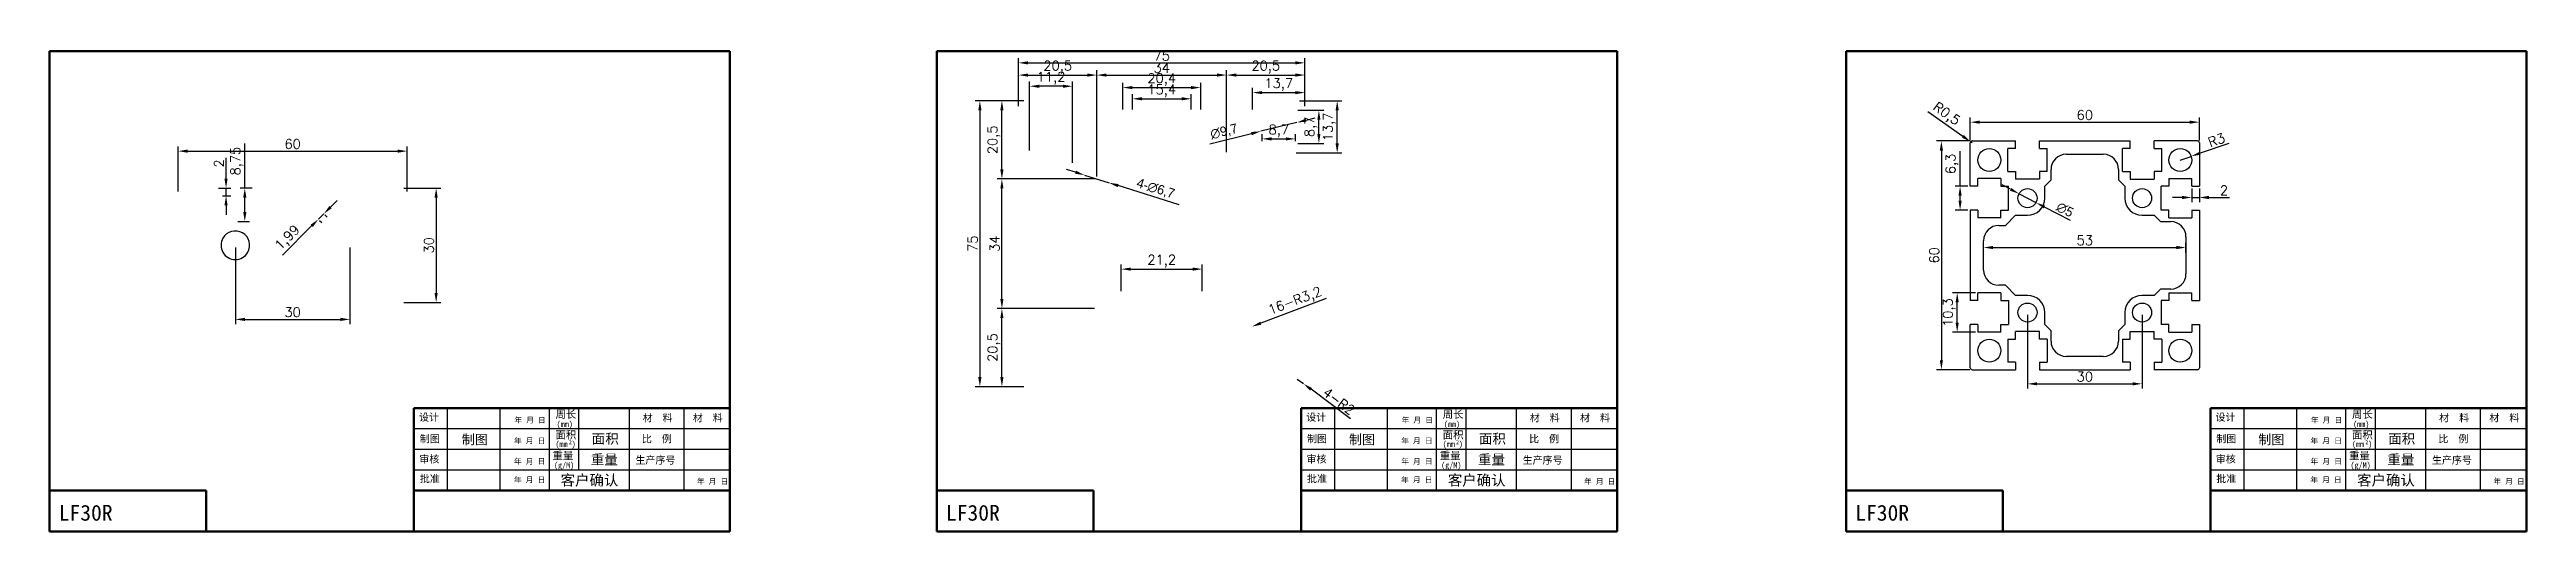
# Model space of a CAD drawing. Header units: millimetres. Extents: x 667 to 3290, y 428 to 2286.
# Drawn here: x 667 to 1316, y 1276 to 1402 of the extents above; entities that cross this region are included whole.
import ezdxf

# ---------------------------------------------------------------- set-up
doc = ezdxf.new("R2010")
doc.units = ezdxf.units.MM
doc.layers.add('实体1', color=5, linetype='Continuous', lineweight=50)
doc.layers.add('标注层', color=210, linetype='Continuous', lineweight=0)
doc.layers.add('细线', color=100, linetype='Continuous')
doc.styles.get("Standard").update_dxf_attribs({"font": 'txt', "bigfont": 'gbcbig.shx'})
doc.styles.add('宋体', font='', dxfattribs={"height": 2.5})
doc.styles.add('文字', font='')
doc.styles.get('宋体').set_extended_font_data('SimSun')
doc.styles.get('文字').set_extended_font_data('KaiTi_GB2312')
doc.dimstyles.new('ISO-25', dxfattribs={"dimtxt": 2.5, "dimasz": 2.5, "dimexe": 1.25, "dimexo": 0.625, "dimtad": 1, "dimtxsty": 'Standard', "dimcen": 2.5, "dimadec": 0, "dimazin": 0, "dimtfac": 1, "dimtmove": 0, "dimatfit": 3, "dimfxl": 1, "dimarcsym": 0})

msp = doc.modelspace()

# ---------------------------------------------------------------- texts
at = {"layer": '实体1'}
for s, height, style, p in [('设计', 1.92, '宋体', (764.114, 1304.834)), ('年 月 日', 1.44, '宋体', (789.09, 1304.311)), ('周长', 1.9968, '宋体', (799.858, 1305.565)), ('(mm)', 1.56, '文字', (800.158, 1303.207)), ('材  料', 1.92, '宋体', (822.675, 1304.685)), ('材  料', 1.92, '宋体', (835.821, 1304.685)), ('设计', 1.92, '宋体', (996.464, 1304.834)), ('年 月 日', 1.44, '宋体', (1021.441, 1304.311)), ('周长', 1.9968, '宋体', (1032.209, 1305.565)), ('(mm)', 1.56, '文字', (1032.509, 1303.207)), ('材  料', 1.92, '宋体', (1055.025, 1304.685)), ('材  料', 1.92, '宋体', (1068.171, 1304.685)), ('设计', 1.92, '宋体', (1234.601, 1304.834)), ('年 月 日', 1.44, '宋体', (1259.577, 1304.311)), ('周长', 1.9968, '宋体', (1270.345, 1305.565)), ('(mm)', 1.56, '文字', (1270.646, 1303.207)), ('材  料', 1.92, '宋体', (1293.162, 1304.685)), ('材  料', 1.92, '宋体', (1306.308, 1304.685)), ('制图', 1.92, '宋体', (764.318, 1299.189)), ('制图', 2.496, '宋体', (775.33, 1298.712)), ('年 月 日', 1.44, '宋体', (789.001, 1298.911)), ('面积', 1.9968, '宋体', (799.858, 1300.165)), ('(mm )', 1.56, '文字', (799.85, 1297.964)), ('2', 1.03, '文字', (803.326, 1298.711)), ('面积', 2.5958, '宋体', (809.345, 1298.86)), ('比  例', 1.92, '宋体', (822.49, 1299.166)), ('制图', 1.92, '宋体', (996.668, 1299.189)), ('制图', 2.496, '宋体', (1007.68, 1298.712)), ('年 月 日', 1.44, '宋体', (1021.351, 1298.911)), ('面积', 1.9968, '宋体', (1032.209, 1300.165)), ('(mm )', 1.56, '文字', (1032.2, 1297.964)), ('2', 1.03, '文字', (1035.676, 1298.711)), ('面积', 2.5958, '宋体', (1041.695, 1298.86)), ('比  例', 1.92, '宋体', (1054.841, 1299.166)), ('制图', 1.92, '宋体', (1234.805, 1299.189)), ('制图', 2.496, '宋体', (1245.817, 1298.712)), ('年 月 日', 1.44, '宋体', (1259.488, 1298.911)), ('面积', 1.9968, '宋体', (1270.345, 1300.165)), ('(mm )', 1.56, '文字', (1270.337, 1297.964)), ('2', 1.03, '文字', (1273.813, 1298.711)), ('面积', 2.5958, '宋体', (1279.832, 1298.86)), ('比  例', 1.92, '宋体', (1292.978, 1299.166)), ('审核', 1.92, '宋体', (764.191, 1293.86)), ('批准', 1.92, '宋体', (764.331, 1288.717)), ('年 月 日', 1.44, '宋体', (789.001, 1293.511)), ('重量', 1.9968, '宋体', (799.092, 1294.712)), ('(g/M)', 1.56, '文字', (799.457, 1292.429)), ('客户确认', 2.7648, '宋体', (801.221, 1287.893)), ('重量', 2.5958, '宋体', (809.104, 1293.403)), ('生产序号', 1.92, '宋体', (820.794, 1293.586)), ('审核', 1.92, '宋体', (996.541, 1293.86)), ('批准', 1.92, '宋体', (996.681, 1288.717)), ('年 月 日', 1.44, '宋体', (1021.351, 1293.511)), ('重量', 1.9968, '宋体', (1031.442, 1294.712)), ('(g/M)', 1.56, '文字', (1031.807, 1292.429)), ('客户确认', 2.7648, '宋体', (1033.572, 1287.893)), ('重量', 2.5958, '宋体', (1041.454, 1293.403)), ('生产序号', 1.92, '宋体', (1053.144, 1293.586)), ('审核', 1.92, '宋体', (1234.678, 1293.86)), ('批准', 1.92, '宋体', (1234.818, 1288.717)), ('年 月 日', 1.44, '宋体', (1259.488, 1293.511)), ('重量', 1.9968, '宋体', (1269.579, 1294.712)), ('(g/M)', 1.56, '文字', (1269.944, 1292.429)), ('客户确认', 2.7648, '宋体', (1271.709, 1287.893)), ('重量', 2.5958, '宋体', (1279.591, 1293.403)), ('生产序号', 1.92, '宋体', (1291.281, 1293.586)), ('年 月 日', 1.44, '宋体', (788.974, 1288.688)), ('年 月 日', 1.44, '宋体', (836.888, 1288.222)), ('年 月 日', 1.44, '宋体', (1021.325, 1288.688)), ('年 月 日', 1.44, '宋体', (1069.238, 1288.222)), ('年 月 日', 1.44, '宋体', (1259.461, 1288.688)), ('年 月 日', 1.44, '宋体', (1307.375, 1288.222)), ('LF30R', 4.1472, '宋体', (669.763, 1278.659)), ('LF30R', 4.1472, '宋体', (902.114, 1278.659)), ('LF30R', 4.1472, '宋体', (1140.251, 1278.659))]:
    msp.add_text(s, height=height, dxfattribs=dict(at, style=style)).set_placement(p)

# ---------------------------------------------------------------- blocks, each defined once
blk = doc.blocks.new('*D714')
at = {"layer": 'DEFPOINTS', "color": 0, "transparency": 16777216}
for p in [(1230.37, 1383.19), (1170.38, 1377.73), (1230.37, 1377.73)]:
    blk.add_point(p, dxfattribs=at)
at = {"layer": '标注层', "color": 0, "lineweight": -2, "transparency": 16777216}
for p, q in [((1170.38, 1378.36), (1170.38, 1384.44)), ((1172.88, 1383.19), (1227.87, 1383.19)), ((1230.37, 1378.36), (1230.37, 1384.44))]:
    blk.add_line(p, q, dxfattribs=at)
at = {"layer": '标注层', "color": 0, "transparency": 16777216}
for points in [[(1172.88, 1383.61), (1172.88, 1382.78), (1170.38, 1383.19)], [(1227.87, 1383.61), (1227.87, 1382.78), (1230.37, 1383.19)]]:
    blk.add_solid(points, dxfattribs=at)
at = {"layer": '标注层', "color": 0, "transparency": 16777216, "insert": (1200.37, 1385.07), "char_height": 2.5, "attachment_point": 5}
blk.add_mtext('{60}{}{}', dxfattribs=at)
blk = doc.blocks.new('*D715')
at = {"layer": 'DEFPOINTS', "color": 0, "transparency": 16777216}
for p in [(1170.87, 1378.26), (1162.81, 1318.26), (1170.87, 1318.26)]:
    blk.add_point(p, dxfattribs=at)
at = {"layer": '标注层', "color": 0, "lineweight": -2, "transparency": 16777216}
for p, q in [((1170.25, 1378.26), (1161.56, 1378.26)), ((1162.81, 1375.76), (1162.81, 1320.76)), ((1170.25, 1318.26), (1161.56, 1318.26))]:
    blk.add_line(p, q, dxfattribs=at)
at = {"layer": '标注层', "color": 0, "transparency": 16777216}
for points in [[(1162.4, 1375.76), (1163.23, 1375.76), (1162.81, 1378.26)], [(1162.4, 1320.76), (1163.23, 1320.76), (1162.81, 1318.26)]]:
    blk.add_solid(points, dxfattribs=at)
at = {"layer": '标注层', "color": 0, "transparency": 16777216, "insert": (1160.94, 1348.26), "char_height": 2.5, "attachment_point": 5, "rotation": 90}
blk.add_mtext('60', dxfattribs=at)
blk = doc.blocks.new('*D716')
at = {"layer": 'DEFPOINTS', "color": 0, "transparency": 16777216}
for p in [(1166.95, 1338.41), (1172.37, 1338.41), (1172.37, 1328.11)]:
    blk.add_point(p, dxfattribs=at)
at = {"layer": '标注层', "color": 0, "lineweight": -2, "transparency": 16777216}
for p, q in [((1171.75, 1338.41), (1165.7, 1338.41)), ((1166.95, 1330.61), (1166.95, 1335.91)), ((1171.75, 1328.11), (1165.7, 1328.11))]:
    blk.add_line(p, q, dxfattribs=at)
at = {"layer": '标注层', "color": 0, "transparency": 16777216}
for points in [[(1166.53, 1335.91), (1167.37, 1335.91), (1166.95, 1338.41)], [(1166.53, 1330.61), (1167.37, 1330.61), (1166.95, 1328.11)]]:
    blk.add_solid(points, dxfattribs=at)
at = {"layer": '标注层', "color": 0, "transparency": 16777216, "insert": (1164.87, 1333.26), "char_height": 2.5, "attachment_point": 5, "rotation": 90}
blk.add_mtext('10,3', dxfattribs=at)
blk = doc.blocks.new('*D897')
at = {"layer": 'DEFPOINTS', "color": 0, "transparency": 16777216}
for p in [(1167.71, 1366.41), (1170.37, 1366.41), (1170.37, 1360.11)]:
    blk.add_point(p, dxfattribs=at)
at = {"layer": '标注层', "color": 0, "lineweight": -2, "transparency": 16777216}
for p, q in [((1167.71, 1366.41), (1167.71, 1375.57)), ((1169.75, 1366.41), (1166.46, 1366.41)), ((1167.71, 1362.61), (1167.71, 1363.91)), ((1169.75, 1360.11), (1166.46, 1360.11))]:
    blk.add_line(p, q, dxfattribs=at)
at = {"layer": '标注层', "color": 0, "transparency": 16777216}
for points in [[(1167.29, 1363.91), (1168.12, 1363.91), (1167.71, 1366.41)], [(1167.29, 1362.61), (1168.12, 1362.61), (1167.71, 1360.11)]]:
    blk.add_solid(points, dxfattribs=at)
at = {"layer": '标注层', "color": 0, "transparency": 16777216, "insert": (1165.62, 1372.24), "char_height": 2.5, "attachment_point": 5, "rotation": 90}
blk.add_mtext('6,3', dxfattribs=at)
blk = doc.blocks.new('*D898')
at = {"layer": 'DEFPOINTS', "color": 0, "transparency": 16777216}
for p in [(1228.37, 1366.41), (1230.37, 1366.41), (1230.37, 1363.44)]:
    blk.add_point(p, dxfattribs=at)
at = {"layer": '标注层', "color": 0, "lineweight": -2, "transparency": 16777216}
for p, q in [((1225.87, 1363.44), (1223.37, 1363.44)), ((1228.37, 1365.78), (1228.37, 1362.19)), ((1228.37, 1363.44), (1230.37, 1363.44)), ((1230.37, 1365.78), (1230.37, 1362.19)), ((1232.87, 1363.44), (1238.29, 1363.44))]:
    blk.add_line(p, q, dxfattribs=at)
at = {"layer": '标注层', "color": 0, "transparency": 16777216}
for points in [[(1225.87, 1363.86), (1225.87, 1363.02), (1228.37, 1363.44)], [(1232.87, 1363.86), (1232.87, 1363.02), (1230.37, 1363.44)]]:
    blk.add_solid(points, dxfattribs=at)
at = {"layer": '标注层', "color": 0, "transparency": 16777216, "insert": (1236.83, 1365.31), "char_height": 2.5, "attachment_point": 5}
blk.add_mtext('2', dxfattribs=at)
blk = doc.blocks.new('*D899')
at = {"layer": 'DEFPOINTS', "color": 0, "transparency": 16777216}
for p in [(1226.87, 1350.31), (1173.87, 1348.26), (1226.87, 1348.26)]:
    blk.add_point(p, dxfattribs=at)
at = {"layer": '标注层', "color": 0, "lineweight": -2, "transparency": 16777216}
for p, q in [((1173.87, 1348.88), (1173.87, 1351.56)), ((1176.37, 1350.31), (1224.37, 1350.31)), ((1226.87, 1348.88), (1226.87, 1351.56))]:
    blk.add_line(p, q, dxfattribs=at)
at = {"layer": '标注层', "color": 0, "transparency": 16777216}
for points in [[(1176.37, 1350.73), (1176.37, 1349.89), (1173.87, 1350.31)], [(1224.37, 1350.73), (1224.37, 1349.89), (1226.87, 1350.31)]]:
    blk.add_solid(points, dxfattribs=at)
at = {"layer": '标注层', "color": 0, "transparency": 16777216, "insert": (1200.37, 1352.19), "char_height": 2.5, "attachment_point": 5}
blk.add_mtext('53', dxfattribs=at)
blk = doc.blocks.new('*D900')
at = {"layer": 'DEFPOINTS', "color": 0, "transparency": 16777216}
for p in [(1183.16, 1364.42), (1187.59, 1362.1)]:
    blk.add_point(p, dxfattribs=at)
at = {"layer": '标注层', "color": 0, "lineweight": -2, "transparency": 16777216}
for p, q in [((1180.95, 1365.58), (1178.73, 1366.74)), ((1183.16, 1364.42), (1187.59, 1362.1)), ((1196.6, 1357.37), (1189.8, 1360.94))]:
    blk.add_line(p, q, dxfattribs=at)
at = {"layer": '标注层', "color": 0, "transparency": 16777216}
for points in [[(1181.14, 1365.95), (1180.75, 1365.21), (1183.16, 1364.42)], [(1190, 1361.3), (1189.61, 1360.57), (1187.59, 1362.1)]]:
    blk.add_solid(points, dxfattribs=at)
at = {"layer": '标注层', "color": 0, "transparency": 16777216, "insert": (1195.18, 1360.23), "char_height": 2.5, "attachment_point": 5, "rotation": 332.323}
blk.add_mtext('{\\fTunga|b0|i0|c0|p2;∅5}', dxfattribs=at)
blk = doc.blocks.new('*D901')
at = {"layer": 'DEFPOINTS', "color": 0, "transparency": 16777216}
for p in [(1170.47, 1378.05), (1170.87, 1377.76)]:
    blk.add_point(p, dxfattribs=at)
at = {"layer": '标注层', "color": 0, "lineweight": -2, "transparency": 16777216}
for p, q in [((1159.25, 1386.01), (1168.43, 1379.49)), ((1170.87, 1377.76), (1170.47, 1378.05))]:
    blk.add_line(p, q, dxfattribs=at)
at = {"layer": '标注层', "color": 0, "transparency": 16777216}
blk.add_solid([(1168.67, 1379.83), (1168.19, 1379.15), (1170.47, 1378.05)], dxfattribs=at)
at = {"layer": '标注层', "color": 0, "transparency": 16777216, "insert": (1164.03, 1385.17), "char_height": 2.5, "attachment_point": 5, "rotation": 324.62659}
blk.add_mtext('R0,5', dxfattribs=at)
blk = doc.blocks.new('*D902')
at = {"layer": 'DEFPOINTS', "color": 0, "transparency": 16777216}
for p in [(1225.37, 1373.26), (1228.21, 1374.23)]:
    blk.add_point(p, dxfattribs=at)
at = {"layer": '标注层', "color": 0, "lineweight": -2, "transparency": 16777216}
for p, q in [((1238.06, 1377.61), (1230.58, 1375.04)), ((1225.37, 1373.26), (1228.21, 1374.23))]:
    blk.add_line(p, q, dxfattribs=at)
at = {"layer": '标注层', "color": 0, "transparency": 16777216}
blk.add_solid([(1230.44, 1375.44), (1230.71, 1374.65), (1228.21, 1374.23)], dxfattribs=at)
at = {"layer": '标注层', "color": 0, "transparency": 16777216, "insert": (1234.89, 1378.51), "char_height": 2.5, "attachment_point": 5, "rotation": 18.94782}
blk.add_mtext('R3', dxfattribs=at)
blk = doc.blocks.new('*D903')
at = {"layer": 'DEFPOINTS', "color": 0, "transparency": 16777216}
for p in [(1185.37, 1333.26), (1215.37, 1333.26), (1215.37, 1314.55)]:
    blk.add_point(p, dxfattribs=at)
at = {"layer": '标注层', "color": 0, "lineweight": -2, "transparency": 16777216}
for p, q in [((1185.37, 1332.63), (1185.37, 1313.3)), ((1215.37, 1332.63), (1215.37, 1313.3)), ((1187.87, 1314.55), (1212.87, 1314.55))]:
    blk.add_line(p, q, dxfattribs=at)
at = {"layer": '标注层', "color": 0, "transparency": 16777216}
for points in [[(1187.87, 1314.97), (1187.87, 1314.14), (1185.37, 1314.55)], [(1212.87, 1314.97), (1212.87, 1314.14), (1215.37, 1314.55)]]:
    blk.add_solid(points, dxfattribs=at)
at = {"layer": '标注层', "color": 0, "transparency": 16777216, "insert": (1200.37, 1316.43), "char_height": 2.5, "attachment_point": 5}
blk.add_mtext('30', dxfattribs=at)
blk = doc.blocks.new('*D1270')
at = {"layer": 'DEFPOINTS', "color": 0, "transparency": 16777216}
for p in [(923.13, 1388.81), (911, 1313.81), (923.13, 1313.81)]:
    blk.add_point(p, dxfattribs=at)
at = {"layer": '标注层', "color": 0, "lineweight": -2, "transparency": 16777216}
for p, q in [((922.5, 1388.81), (909.75, 1388.81)), ((911, 1386.31), (911, 1316.31)), ((922.5, 1313.81), (909.75, 1313.81))]:
    blk.add_line(p, q, dxfattribs=at)
at = {"layer": '标注层', "color": 0, "transparency": 16777216}
for points in [[(910.58, 1386.31), (911.42, 1386.31), (911, 1388.81)], [(910.58, 1316.31), (911.42, 1316.31), (911, 1313.81)]]:
    blk.add_solid(points, dxfattribs=at)
at = {"layer": '标注层', "color": 0, "transparency": 16777216, "insert": (909.12, 1351.31), "char_height": 2.5, "attachment_point": 5, "rotation": 90}
blk.add_mtext('75', dxfattribs=at)
blk = doc.blocks.new('*D1271')
at = {"layer": 'DEFPOINTS', "color": 0, "transparency": 16777216}
for p in [(996.13, 1398.75), (921.13, 1386.81), (996.13, 1386.81)]:
    blk.add_point(p, dxfattribs=at)
at = {"layer": '标注层', "color": 0, "lineweight": -2, "transparency": 16777216}
for p, q in [((921.13, 1387.43), (921.13, 1400)), ((923.63, 1398.75), (993.63, 1398.75)), ((996.13, 1387.43), (996.13, 1400))]:
    blk.add_line(p, q, dxfattribs=at)
at = {"layer": '标注层', "color": 0, "transparency": 16777216}
for points in [[(923.63, 1399.17), (923.63, 1398.34), (921.13, 1398.75)], [(993.63, 1399.17), (993.63, 1398.34), (996.13, 1398.75)]]:
    blk.add_solid(points, dxfattribs=at)
at = {"layer": '标注层', "color": 0, "transparency": 16777216, "insert": (958.63, 1400.63), "char_height": 2.5, "attachment_point": 5}
blk.add_mtext('75', dxfattribs=at)
blk = doc.blocks.new('*D1272')
at = {"layer": 'DEFPOINTS', "color": 0, "transparency": 16777216}
for p in [(924.03, 1392.62), (924.03, 1375.11), (935.23, 1371.91)]:
    blk.add_point(p, dxfattribs=at)
at = {"layer": '标注层', "color": 0, "lineweight": -2, "transparency": 16777216}
for p, q in [((924.03, 1375.73), (924.03, 1393.87)), ((932.73, 1392.62), (926.53, 1392.62)), ((935.23, 1372.53), (935.23, 1393.87))]:
    blk.add_line(p, q, dxfattribs=at)
at = {"layer": '标注层', "color": 0, "transparency": 16777216}
for points in [[(926.53, 1393.03), (926.53, 1392.2), (924.03, 1392.62)], [(932.73, 1393.03), (932.73, 1392.2), (935.23, 1392.62)]]:
    blk.add_solid(points, dxfattribs=at)
at = {"layer": '标注层', "color": 0, "transparency": 16777216, "insert": (929.63, 1394.7), "char_height": 2.5, "attachment_point": 5}
blk.add_mtext('11,2', dxfattribs=at)
blk = doc.blocks.new('*D1273')
at = {"layer": 'DEFPOINTS', "color": 0, "transparency": 16777216}
for p in [(968.83, 1392.26), (948.43, 1385.91), (968.83, 1385.91)]:
    blk.add_point(p, dxfattribs=at)
at = {"layer": '标注层', "color": 0, "lineweight": -2, "transparency": 16777216}
for p, q in [((948.43, 1386.53), (948.43, 1393.51)), ((950.93, 1392.26), (966.33, 1392.26)), ((968.83, 1386.53), (968.83, 1393.51))]:
    blk.add_line(p, q, dxfattribs=at)
at = {"layer": '标注层', "color": 0, "transparency": 16777216}
for points in [[(950.93, 1392.68), (950.93, 1391.85), (948.43, 1392.26)], [(966.33, 1392.68), (966.33, 1391.85), (968.83, 1392.26)]]:
    blk.add_solid(points, dxfattribs=at)
at = {"layer": '标注层', "color": 0, "transparency": 16777216, "insert": (958.63, 1394.35), "char_height": 2.5, "attachment_point": 5}
blk.add_mtext('20,4', dxfattribs=at)
blk = doc.blocks.new('*D1274')
at = {"layer": 'DEFPOINTS', "color": 0, "transparency": 16777216}
for p in [(966.33, 1389.33), (950.93, 1385.91), (966.33, 1385.91)]:
    blk.add_point(p, dxfattribs=at)
at = {"layer": '标注层', "color": 0, "lineweight": -2, "transparency": 16777216}
for p, q in [((950.93, 1386.53), (950.93, 1390.58)), ((953.43, 1389.33), (963.83, 1389.33)), ((966.33, 1386.53), (966.33, 1390.58))]:
    blk.add_line(p, q, dxfattribs=at)
at = {"layer": '标注层', "color": 0, "transparency": 16777216}
for points in [[(953.43, 1389.75), (953.43, 1388.91), (950.93, 1389.33)], [(963.83, 1389.75), (963.83, 1388.91), (966.33, 1389.33)]]:
    blk.add_solid(points, dxfattribs=at)
at = {"layer": '标注层', "color": 0, "transparency": 16777216, "insert": (958.63, 1391.41), "char_height": 2.5, "attachment_point": 5}
blk.add_mtext('15,4', dxfattribs=at)
blk = doc.blocks.new('*D1275')
at = {"layer": 'DEFPOINTS', "color": 0, "transparency": 16777216}
for p in [(941.63, 1395.55), (921.13, 1386.81), (941.63, 1368.31)]:
    blk.add_point(p, dxfattribs=at)
at = {"layer": '标注层', "color": 0, "lineweight": -2, "transparency": 16777216}
for p, q in [((921.13, 1387.43), (921.13, 1396.8)), ((923.63, 1395.55), (939.13, 1395.55)), ((941.63, 1368.93), (941.63, 1396.8))]:
    blk.add_line(p, q, dxfattribs=at)
at = {"layer": '标注层', "color": 0, "transparency": 16777216}
for points in [[(923.63, 1395.97), (923.63, 1395.13), (921.13, 1395.55)], [(939.13, 1395.97), (939.13, 1395.13), (941.63, 1395.55)]]:
    blk.add_solid(points, dxfattribs=at)
at = {"layer": '标注层', "color": 0, "transparency": 16777216, "insert": (931.38, 1397.63), "char_height": 2.5, "attachment_point": 5}
blk.add_mtext('20,5', dxfattribs=at)
blk = doc.blocks.new('*D1276')
at = {"layer": 'DEFPOINTS', "color": 0, "transparency": 16777216}
for p in [(975.63, 1395.55), (941.63, 1374.71), (975.63, 1374.71)]:
    blk.add_point(p, dxfattribs=at)
at = {"layer": '标注层', "color": 0, "lineweight": -2, "transparency": 16777216}
for p, q in [((941.63, 1375.33), (941.63, 1396.8)), ((944.13, 1395.55), (973.13, 1395.55)), ((975.63, 1375.33), (975.63, 1396.8))]:
    blk.add_line(p, q, dxfattribs=at)
at = {"layer": '标注层', "color": 0, "transparency": 16777216}
for points in [[(944.13, 1395.97), (944.13, 1395.13), (941.63, 1395.55)], [(973.13, 1395.97), (973.13, 1395.13), (975.63, 1395.55)]]:
    blk.add_solid(points, dxfattribs=at)
at = {"layer": '标注层', "color": 0, "transparency": 16777216, "insert": (958.63, 1397.43), "char_height": 2.5, "attachment_point": 5}
blk.add_mtext('34', dxfattribs=at)
blk = doc.blocks.new('*D868')
at = {"layer": 'DEFPOINTS', "color": 0, "transparency": 16777216}
for p in [(996.13, 1395.55), (996.13, 1386.81), (975.63, 1374.71)]:
    blk.add_point(p, dxfattribs=at)
at = {"layer": '标注层', "color": 0, "lineweight": -2, "transparency": 16777216}
for p, q in [((975.63, 1375.33), (975.63, 1396.8)), ((978.13, 1395.55), (993.63, 1395.55)), ((996.13, 1387.43), (996.13, 1396.8))]:
    blk.add_line(p, q, dxfattribs=at)
at = {"layer": '标注层', "color": 0, "transparency": 16777216}
for points in [[(978.13, 1395.97), (978.13, 1395.13), (975.63, 1395.55)], [(993.63, 1395.97), (993.63, 1395.13), (996.13, 1395.55)]]:
    blk.add_solid(points, dxfattribs=at)
at = {"layer": '标注层', "color": 0, "transparency": 16777216, "insert": (985.88, 1397.63), "char_height": 2.5, "attachment_point": 5}
blk.add_mtext('20,5', dxfattribs=at)
blk = doc.blocks.new('*D1277')
at = {"layer": 'DEFPOINTS', "color": 0, "transparency": 16777216}
for p in [(996.13, 1390.95), (982.43, 1385.91), (996.13, 1386.81)]:
    blk.add_point(p, dxfattribs=at)
at = {"layer": '标注层', "color": 0, "lineweight": -2, "transparency": 16777216}
for p, q in [((982.43, 1386.53), (982.43, 1392.2)), ((984.93, 1390.95), (993.63, 1390.95)), ((996.13, 1387.43), (996.13, 1392.2))]:
    blk.add_line(p, q, dxfattribs=at)
at = {"layer": '标注层', "color": 0, "transparency": 16777216}
for points in [[(984.93, 1391.36), (984.93, 1390.53), (982.43, 1390.95)], [(993.63, 1391.36), (993.63, 1390.53), (996.13, 1390.95)]]:
    blk.add_solid(points, dxfattribs=at)
at = {"layer": '标注层', "color": 0, "transparency": 16777216, "insert": (989.28, 1393.03), "char_height": 2.5, "attachment_point": 5}
blk.add_mtext('13,7', dxfattribs=at)
blk = doc.blocks.new('*D1278')
at = {"layer": 'DEFPOINTS', "color": 0, "transparency": 16777216}
for p in [(984.93, 1377.61), (993.63, 1378.81), (993.63, 1377.61)]:
    blk.add_point(p, dxfattribs=at)
at = {"layer": '标注层', "color": 0, "lineweight": -2, "transparency": 16777216}
for p, q in [((984.93, 1378.23), (984.93, 1380.06)), ((987.43, 1378.81), (991.13, 1378.81)), ((993.63, 1378.23), (993.63, 1380.06))]:
    blk.add_line(p, q, dxfattribs=at)
at = {"layer": '标注层', "color": 0, "transparency": 16777216}
for points in [[(987.43, 1379.23), (987.43, 1378.39), (984.93, 1378.81)], [(991.13, 1379.23), (991.13, 1378.39), (993.63, 1378.81)]]:
    blk.add_solid(points, dxfattribs=at)
at = {"layer": '标注层', "color": 0, "transparency": 16777216, "insert": (989.28, 1380.89), "char_height": 2.5, "attachment_point": 5}
blk.add_mtext('8,7', dxfattribs=at)
blk = doc.blocks.new('*D1279')
at = {"layer": 'DEFPOINTS', "color": 0, "transparency": 16777216}
for p in [(993.63, 1386.31), (999.79, 1386.31), (993.63, 1377.61)]:
    blk.add_point(p, dxfattribs=at)
at = {"layer": '标注层', "color": 0, "lineweight": -2, "transparency": 16777216}
for p, q in [((994.25, 1386.31), (1001.04, 1386.31)), ((999.79, 1380.11), (999.79, 1383.81)), ((994.25, 1377.61), (1001.04, 1377.61))]:
    blk.add_line(p, q, dxfattribs=at)
at = {"layer": '标注层', "color": 0, "transparency": 16777216}
for points in [[(999.37, 1383.81), (1000.2, 1383.81), (999.79, 1386.31)], [(999.37, 1380.11), (1000.2, 1380.11), (999.79, 1377.61)]]:
    blk.add_solid(points, dxfattribs=at)
at = {"layer": '标注层', "color": 0, "transparency": 16777216, "insert": (997.7, 1381.96), "char_height": 2.5, "attachment_point": 5, "rotation": 90}
blk.add_mtext('8,7', dxfattribs=at)
blk = doc.blocks.new('*D1280')
at = {"layer": 'DEFPOINTS', "color": 0, "transparency": 16777216}
for p in [(994.13, 1388.81), (1004.58, 1388.81), (993.23, 1375.11)]:
    blk.add_point(p, dxfattribs=at)
at = {"layer": '标注层', "color": 0, "lineweight": -2, "transparency": 16777216}
for p, q in [((994.75, 1388.81), (1005.83, 1388.81)), ((1004.58, 1377.61), (1004.58, 1386.31)), ((993.85, 1375.11), (1005.83, 1375.11))]:
    blk.add_line(p, q, dxfattribs=at)
at = {"layer": '标注层', "color": 0, "transparency": 16777216}
for points in [[(1004.16, 1386.31), (1005, 1386.31), (1004.58, 1388.81)], [(1004.16, 1377.61), (1005, 1377.61), (1004.58, 1375.11)]]:
    blk.add_solid(points, dxfattribs=at)
at = {"layer": '标注层', "color": 0, "transparency": 16777216, "insert": (1002.5, 1381.96), "char_height": 2.5, "attachment_point": 5, "rotation": 90}
blk.add_mtext('13,7', dxfattribs=at)
blk = doc.blocks.new('*D1281')
at = {"layer": 'DEFPOINTS', "color": 0, "transparency": 16777216}
for p in [(993.99, 1383.11), (984.57, 1380.8)]:
    blk.add_point(p, dxfattribs=at)
at = {"layer": '标注层', "color": 0, "lineweight": -2, "transparency": 16777216}
for p, q in [((993.99, 1383.11), (984.57, 1380.8)), ((996.42, 1383.71), (998.85, 1384.3)), ((971.22, 1377.53), (982.14, 1380.21))]:
    blk.add_line(p, q, dxfattribs=at)
at = {"layer": '标注层', "color": 0, "transparency": 16777216}
for points in [[(996.32, 1384.11), (996.52, 1383.3), (993.99, 1383.11)], [(982.04, 1380.61), (982.24, 1379.8), (984.57, 1380.8)]]:
    blk.add_solid(points, dxfattribs=at)
at = {"layer": '标注层', "color": 0, "transparency": 16777216, "insert": (974.96, 1380.62), "char_height": 2.5, "attachment_point": 5, "rotation": 13.78165}
blk.add_mtext('{\\fTunga|b0|i0|c0|p2;∅9,7}', dxfattribs=at)
blk = doc.blocks.new('*D1282')
at = {"layer": 'DEFPOINTS', "color": 0, "transparency": 16777216}
for p in [(938.43, 1369.31), (944.83, 1367.3)]:
    blk.add_point(p, dxfattribs=at)
at = {"layer": '标注层', "color": 0, "lineweight": -2, "transparency": 16777216}
for p, q in [((936.05, 1370.07), (933.67, 1370.82)), ((938.43, 1369.31), (944.83, 1367.3)), ((963.16, 1361.53), (947.21, 1366.55))]:
    blk.add_line(p, q, dxfattribs=at)
at = {"layer": '标注层', "color": 0, "transparency": 16777216}
for points in [[(936.17, 1370.46), (935.92, 1369.67), (938.43, 1369.31)], [(947.33, 1366.95), (947.08, 1366.15), (944.83, 1367.3)]]:
    blk.add_solid(points, dxfattribs=at)
at = {"layer": '标注层', "color": 0, "transparency": 16777216, "insert": (957.01, 1365.68), "char_height": 2.5, "attachment_point": 5, "rotation": 342.52448}
blk.add_mtext('{\\fTunga|b0|i0|c0|p2;4-∅6,7}', dxfattribs=at)
blk = doc.blocks.new('*D1283')
at = {"layer": 'DEFPOINTS', "color": 0, "transparency": 16777216}
for p in [(969.23, 1344.65), (948.03, 1338.21), (969.23, 1338.21)]:
    blk.add_point(p, dxfattribs=at)
at = {"layer": '标注层', "color": 0, "lineweight": -2, "transparency": 16777216}
for p, q in [((948.03, 1338.83), (948.03, 1345.9)), ((950.53, 1344.65), (966.73, 1344.65)), ((969.23, 1338.83), (969.23, 1345.9))]:
    blk.add_line(p, q, dxfattribs=at)
at = {"layer": '标注层', "color": 0, "transparency": 16777216}
for points in [[(950.53, 1345.07), (950.53, 1344.23), (948.03, 1344.65)], [(966.73, 1345.07), (966.73, 1344.23), (969.23, 1344.65)]]:
    blk.add_solid(points, dxfattribs=at)
at = {"layer": '标注层', "color": 0, "transparency": 16777216, "insert": (958.63, 1346.73), "char_height": 2.5, "attachment_point": 5}
blk.add_mtext('21,2', dxfattribs=at)
blk = doc.blocks.new('*D1284')
at = {"layer": 'DEFPOINTS', "color": 0, "transparency": 16777216}
for p in [(916.77, 1334.31), (941.63, 1334.31), (923.13, 1313.81)]:
    blk.add_point(p, dxfattribs=at)
at = {"layer": '标注层', "color": 0, "lineweight": -2, "transparency": 16777216}
for p, q in [((941, 1334.31), (915.52, 1334.31)), ((916.77, 1316.31), (916.77, 1331.81)), ((922.5, 1313.81), (915.52, 1313.81))]:
    blk.add_line(p, q, dxfattribs=at)
at = {"layer": '标注层', "color": 0, "transparency": 16777216}
for points in [[(916.35, 1331.81), (917.18, 1331.81), (916.77, 1334.31)], [(916.35, 1316.31), (917.18, 1316.31), (916.77, 1313.81)]]:
    blk.add_solid(points, dxfattribs=at)
at = {"layer": '标注层', "color": 0, "transparency": 16777216, "insert": (914.68, 1324.06), "char_height": 2.5, "attachment_point": 5, "rotation": 90}
blk.add_mtext('20,5', dxfattribs=at)
blk = doc.blocks.new('*D869')
at = {"layer": 'DEFPOINTS', "color": 0, "transparency": 16777216}
for p in [(916.77, 1368.31), (941.63, 1368.31), (935.23, 1334.31)]:
    blk.add_point(p, dxfattribs=at)
at = {"layer": '标注层', "color": 0, "lineweight": -2, "transparency": 16777216}
for p, q in [((941, 1368.31), (915.52, 1368.31)), ((916.77, 1336.81), (916.77, 1365.81)), ((934.6, 1334.31), (915.52, 1334.31))]:
    blk.add_line(p, q, dxfattribs=at)
at = {"layer": '标注层', "color": 0, "transparency": 16777216}
for points in [[(916.35, 1365.81), (917.18, 1365.81), (916.77, 1368.31)], [(916.35, 1336.81), (917.18, 1336.81), (916.77, 1334.31)]]:
    blk.add_solid(points, dxfattribs=at)
at = {"layer": '标注层', "color": 0, "transparency": 16777216, "insert": (914.89, 1351.31), "char_height": 2.5, "attachment_point": 5, "rotation": 90}
blk.add_mtext('34', dxfattribs=at)
blk = doc.blocks.new('*D1285')
at = {"layer": 'DEFPOINTS', "color": 0, "transparency": 16777216}
for p in [(916.77, 1388.81), (921.13, 1388.81), (935.23, 1368.31)]:
    blk.add_point(p, dxfattribs=at)
at = {"layer": '标注层', "color": 0, "lineweight": -2, "transparency": 16777216}
for p, q in [((920.5, 1388.81), (915.52, 1388.81)), ((916.77, 1370.81), (916.77, 1386.31)), ((934.6, 1368.31), (915.52, 1368.31))]:
    blk.add_line(p, q, dxfattribs=at)
at = {"layer": '标注层', "color": 0, "transparency": 16777216}
for points in [[(916.35, 1386.31), (917.18, 1386.31), (916.77, 1388.81)], [(916.35, 1370.81), (917.18, 1370.81), (916.77, 1368.31)]]:
    blk.add_solid(points, dxfattribs=at)
at = {"layer": '标注层', "color": 0, "transparency": 16777216, "insert": (914.68, 1378.56), "char_height": 2.5, "attachment_point": 5, "rotation": 90}
blk.add_mtext('20,5', dxfattribs=at)
blk = doc.blocks.new('*D1286')
at = {"layer": 'DEFPOINTS', "color": 0, "transparency": 16777216}
for p in [(994.13, 1315.81), (995.73, 1314.61)]:
    blk.add_point(p, dxfattribs=at)
at = {"layer": '标注层', "color": 0, "lineweight": -2, "transparency": 16777216}
for p, q in [((994.13, 1315.81), (995.73, 1314.61)), ((1008.09, 1305.39), (997.74, 1313.12))]:
    blk.add_line(p, q, dxfattribs=at)
at = {"layer": '标注层', "color": 0, "transparency": 16777216}
blk.add_solid([(997.98, 1313.45), (997.49, 1312.78), (995.73, 1314.61)], dxfattribs=at)
at = {"layer": '标注层', "color": 0, "transparency": 16777216, "insert": (1005.03, 1310.01), "char_height": 2.5, "attachment_point": 5, "rotation": 323.25766}
blk.add_mtext('4-R2', dxfattribs=at)
blk = doc.blocks.new('*D1287')
at = {"layer": 'DEFPOINTS', "color": 0, "transparency": 16777216}
for p in [(985.23, 1330.71), (982.24, 1329.58)]:
    blk.add_point(p, dxfattribs=at)
at = {"layer": '标注层', "color": 0, "lineweight": -2, "transparency": 16777216}
blk.add_line((1001.73, 1336.92), (984.57, 1330.46), dxfattribs=at)
at = {"layer": '标注层', "color": 0, "transparency": 16777216}
blk.add_solid([(984.43, 1330.85), (984.72, 1330.07), (982.24, 1329.58)], dxfattribs=at)
at = {"layer": '标注层', "color": 0, "transparency": 16777216, "insert": (993.59, 1336.08), "char_height": 2.5, "attachment_point": 5, "rotation": 20.6379}
blk.add_mtext('16-R3,2', dxfattribs=at)
blk = doc.blocks.new('*D870')
at = {"color": 0, "lineweight": -2, "transparency": 16777216}
for p, q in [((716.02, 1350.28), (716.02, 1330.21)), ((746.02, 1350.28), (746.02, 1330.21)), ((718.52, 1331.46), (743.52, 1331.46))]:
    blk.add_line(p, q, dxfattribs=at)
at = {"color": 0, "transparency": 16777216}
for points in [[(718.52, 1331.88), (718.52, 1331.04), (716.02, 1331.46)], [(743.52, 1331.88), (743.52, 1331.04), (746.02, 1331.46)]]:
    blk.add_solid(points, dxfattribs=at)
at = {"layer": 'DEFPOINTS', "color": 0, "transparency": 16777216}
for p in [(716.02, 1350.9, -481.94), (746.02, 1350.9, -481.94), (746.02, 1331.46)]:
    blk.add_point(p, dxfattribs=at)
at = {"color": 0, "transparency": 16777216, "insert": (731.02, 1333.34), "char_height": 2.5, "attachment_point": 5}
blk.add_mtext('30', dxfattribs=at)
blk = doc.blocks.new('*D871')
at = {"color": 0, "lineweight": -2, "transparency": 16777216}
for p, q in [((713.58, 1368.4), (713.58, 1373.82)), ((711.64, 1365.9), (714.83, 1365.9)), ((712.64, 1363.9), (714.83, 1363.9)), ((713.58, 1363.9), (713.58, 1365.9)), ((713.58, 1361.4), (713.58, 1358.9))]:
    blk.add_line(p, q, dxfattribs=at)
at = {"color": 0, "transparency": 16777216}
for points in [[(713.16, 1368.4), (713.99, 1368.4), (713.58, 1365.9)], [(713.16, 1361.4), (713.99, 1361.4), (713.58, 1363.9)]]:
    blk.add_solid(points, dxfattribs=at)
at = {"layer": 'DEFPOINTS', "color": 0, "transparency": 16777216}
for p in [(711.02, 1365.9, -481.94), (712.02, 1363.9, -481.94), (713.58, 1363.9)]:
    blk.add_point(p, dxfattribs=at)
at = {"color": 0, "transparency": 16777216, "insert": (711.7, 1372.36), "char_height": 2.5, "attachment_point": 5, "rotation": 90}
blk.add_mtext('2', dxfattribs=at)
blk = doc.blocks.new('*D872')
at = {"color": 0, "lineweight": -2, "transparency": 16777216}
for p, q in [((718.49, 1365.9), (718.49, 1377.57)), ((720.39, 1365.9), (717.24, 1365.9)), ((718.49, 1359.65), (718.49, 1363.4)), ((716.64, 1357.15), (719.74, 1357.15))]:
    blk.add_line(p, q, dxfattribs=at)
at = {"color": 0, "transparency": 16777216}
for points in [[(718.07, 1363.4), (718.91, 1363.4), (718.49, 1365.9)], [(718.07, 1359.65), (718.91, 1359.65), (718.49, 1357.15)]]:
    blk.add_solid(points, dxfattribs=at)
at = {"layer": 'DEFPOINTS', "color": 0, "transparency": 16777216}
for p in [(718.49, 1365.9), (721.02, 1365.9, -481.94), (716.02, 1357.15, -481.94)]:
    blk.add_point(p, dxfattribs=at)
at = {"color": 0, "transparency": 16777216, "insert": (716.41, 1372.98), "char_height": 2.5, "attachment_point": 5, "rotation": 90}
blk.add_mtext('8,75', dxfattribs=at)
blk = doc.blocks.new('*D873')
at = {"color": 0, "lineweight": -2, "transparency": 16777216}
for p, q in [((740.95, 1360.92), (742.72, 1362.69)), ((736, 1355.98), (728.34, 1348.32)), ((739.18, 1359.15), (737.77, 1357.74)), ((738.08, 1357.44), (738.65, 1356.86)), ((739.49, 1358.85), (740.06, 1358.27))]:
    blk.add_line(p, q, dxfattribs=at)
at = {"color": 0, "transparency": 16777216}
for points in [[(735.71, 1356.27), (736.3, 1355.68), (737.77, 1357.74)], [(740.65, 1361.22), (741.24, 1360.63), (739.18, 1359.15)]]:
    blk.add_solid(points, dxfattribs=at)
at = {"layer": 'DEFPOINTS', "color": 0, "transparency": 16777216}
for p in [(737.63, 1357.88, -481.94), (739.04, 1359.29, -481.94), (739.18, 1359.15)]:
    blk.add_point(p, dxfattribs=at)
at = {"color": 0, "transparency": 16777216, "insert": (729.82, 1352.73), "char_height": 2.5, "attachment_point": 5, "rotation": 45}
blk.add_mtext('1,99', dxfattribs=at)
blk = doc.blocks.new('*D874')
at = {"color": 0, "lineweight": -2, "transparency": 16777216}
for p, q in [((760.14, 1365.9), (769.85, 1365.9)), ((768.6, 1363.4), (768.6, 1338.4)), ((760.14, 1335.9), (769.85, 1335.9))]:
    blk.add_line(p, q, dxfattribs=at)
at = {"color": 0, "transparency": 16777216}
for points in [[(768.18, 1363.4), (769.02, 1363.4), (768.6, 1365.9)], [(768.18, 1338.4), (769.02, 1338.4), (768.6, 1335.9)]]:
    blk.add_solid(points, dxfattribs=at)
at = {"layer": 'DEFPOINTS', "color": 0, "transparency": 16777216}
for p in [(759.52, 1365.9, -481.94), (759.52, 1335.9, -481.94), (768.6, 1335.9)]:
    blk.add_point(p, dxfattribs=at)
at = {"color": 0, "transparency": 16777216, "insert": (766.72, 1350.9), "char_height": 2.5, "attachment_point": 5, "rotation": 90}
blk.add_mtext('30', dxfattribs=at)
blk = doc.blocks.new('*D875')
at = {"color": 0, "lineweight": -2, "transparency": 16777216}
for p, q in [((701.02, 1365.03), (701.02, 1376.84)), ((703.52, 1375.59), (758.52, 1375.59)), ((761.02, 1365.03), (761.02, 1376.84))]:
    blk.add_line(p, q, dxfattribs=at)
at = {"color": 0, "transparency": 16777216}
for points in [[(703.52, 1376.01), (703.52, 1375.18), (701.02, 1375.59)], [(758.52, 1376.01), (758.52, 1375.18), (761.02, 1375.59)]]:
    blk.add_solid(points, dxfattribs=at)
at = {"layer": 'DEFPOINTS', "color": 0, "transparency": 16777216}
for p in [(761.02, 1375.59), (701.02, 1364.4, -481.94), (761.02, 1364.4, -481.94)]:
    blk.add_point(p, dxfattribs=at)
at = {"color": 0, "transparency": 16777216, "insert": (731.02, 1377.47), "char_height": 2.5, "attachment_point": 5}
blk.add_mtext('60', dxfattribs=at)

# ---------------------------------------------------------------- dimensions: what is measured, and where the dimension line sits
for base, p1, p2, picture, middle in [((761.019, 1375.592), (701.019, 1364.4, -481.94), (761.019, 1364.4, -481.94), '*D875', (731.019, 1377.467)), ((746.019, 1331.461), (716.019, 1350.9, -481.94), (746.019, 1350.9, -481.94), '*D870', (731.019, 1333.336))]:
    dim = msp.add_linear_dim(base=base, p1=p1, p2=p2, dimstyle='ISO-25')
    dim.commit()
    dim.dimension.update_dxf_attribs({"geometry": picture, "text_midpoint": middle})
for base, p1, p2, picture, middle in [((718.492, 1365.9), (716.019, 1357.15, -481.94), (721.019, 1365.9, -481.94), '*D872', (716.408, 1372.984)), ((768.6, 1335.9), (759.519, 1365.9, -481.94), (759.519, 1335.9, -481.94), '*D874', (766.725, 1350.9))]:
    dim = msp.add_linear_dim(base=base, p1=p1, p2=p2, angle=90, dimstyle='ISO-25')
    dim.commit()
    dim.dimension.update_dxf_attribs({"geometry": picture, "text_midpoint": middle})
for base, p1, p2, angle, picture, middle, dimtype in [((713.576, 1363.9), (711.019, 1365.9, -481.94), (712.019, 1363.9, -481.94), 90, '*D871', (713.576, 1372.359), 160), ((739.18, 1359.153), (737.634, 1357.88, -481.94), (739.044, 1359.29, -481.94), 45, '*D873', (731.289, 1351.262), 161)]:
    dim = msp.add_linear_dim(base=base, p1=p1, p2=p2, angle=angle, dimstyle='ISO-25')
    dim.commit()
    dim.dimension.update_dxf_attribs({"geometry": picture, "text_midpoint": middle, "dimtype": dimtype})
at = {"layer": '标注层'}
for base, p1, p2, picture, middle in [((996.13, 1398.753), (921.13, 1386.808), (996.13, 1386.808), '*D1271', (958.63, 1400.628)), ((941.63, 1395.552), (921.13, 1386.808), (941.63, 1368.308), '*D1275', (931.38, 1397.635)), ((924.03, 1392.616), (935.23, 1371.908), (924.03, 1375.108), '*D1272', (929.63, 1394.7)), ((975.63, 1395.552), (941.63, 1374.708), (975.63, 1374.708), '*D1276', (958.63, 1397.427)), ((996.13, 1395.552), (975.63, 1374.708), (996.13, 1386.808), '*D868', (985.88, 1397.635)), ((996.13, 1390.946), (982.43, 1385.908), (996.13, 1386.808), '*D1277', (989.28, 1393.03)), ((993.63, 1378.81), (984.93, 1377.608), (993.63, 1377.608), '*D1278', (989.28, 1380.893)), ((1230.374, 1363.439), (1228.374, 1366.408), (1230.374, 1366.408), '*D898', (1236.833, 1365.314)), ((1226.874, 1350.311), (1173.874, 1348.258), (1226.874, 1348.258), '*D899', (1200.374, 1352.186)), ((969.23, 1344.651), (948.03, 1338.208), (969.23, 1338.208), '*D1283', (958.63, 1346.734)), ((1215.374, 1314.552), (1185.374, 1333.258), (1215.374, 1333.258), '*D903', (1200.374, 1316.427))]:
    dim = msp.add_linear_dim(base=base, p1=p1, p2=p2, dimstyle='ISO-25', dxfattribs=at)
    dim.commit()
    dim.dimension.update_dxf_attribs({"geometry": picture, "text_midpoint": middle})
for base, p1, p2, picture, middle in [((968.83, 1392.264), (948.43, 1385.908), (968.83, 1385.908), '*D1273', (958.63, 1392.264)), ((966.33, 1389.331), (950.93, 1385.908), (966.33, 1385.908), '*D1274', (958.63, 1389.331))]:
    dim = msp.add_linear_dim(base=base, p1=p1, p2=p2, dimstyle='ISO-25', dxfattribs=at)
    dim.commit()
    dim.dimension.update_dxf_attribs({"geometry": picture, "text_midpoint": middle, "dimtype": 160})
for base, p1, p2, picture, middle in [((910.999, 1313.808), (923.13, 1388.808), (923.13, 1313.808), '*D1270', (909.124, 1351.308)), ((916.766, 1388.808), (935.23, 1368.308), (921.13, 1388.808), '*D1285', (914.683, 1378.558)), ((1004.58, 1388.808), (993.23, 1375.108), (994.13, 1388.808), '*D1280', (1002.497, 1381.958)), ((999.788, 1386.308), (993.63, 1377.608), (993.63, 1386.308), '*D1279', (997.705, 1381.958)), ((1162.815, 1318.258), (1170.874, 1378.258), (1170.874, 1318.258), '*D715', (1160.94, 1348.258)), ((1167.706, 1366.408), (1170.374, 1360.108), (1170.374, 1366.408), '*D897', (1165.623, 1372.241)), ((916.766, 1368.308), (935.23, 1334.308), (941.63, 1368.308), '*D869', (914.891, 1351.308)), ((1166.948, 1338.408), (1172.374, 1328.108), (1172.374, 1338.408), '*D716', (1164.865, 1333.258)), ((916.766, 1334.308), (923.13, 1313.808), (941.63, 1334.308), '*D1284', (914.683, 1324.058))]:
    dim = msp.add_linear_dim(base=base, p1=p1, p2=p2, angle=90, dimstyle='ISO-25', dxfattribs=at)
    dim.commit()
    dim.dimension.update_dxf_attribs({"geometry": picture, "text_midpoint": middle})
for center, mpoint, picture, middle in [((1170.874, 1377.758), (1170.467, 1378.047), '*D901', (1164.028, 1385.173)), ((1225.374, 1373.258), (1228.212, 1374.232), '*D902', (1234.894, 1378.508))]:
    dim = msp.add_radius_dim(center=center, mpoint=mpoint, dimstyle='ISO-25', dxfattribs=at)
    dim.commit()
    dim.dimension.update_dxf_attribs({"geometry": picture, "text_midpoint": middle})
for p1, p2, text, picture, middle in [((993.99, 1383.114), (984.569, 1380.803), '{\\fTunga|b0|i0|c0|p2;<>}', '*D1281', (974.961, 1380.622)), ((938.434, 1369.314), (944.825, 1367.302), '{\\fTunga|b0|i0|c0|p2;4-<>}', '*D1282', (957.014, 1365.68)), ((1183.16, 1364.419), (1187.588, 1362.097), '{\\fTunga|b0|i0|c0|p2;<>}', '*D900', (1195.18, 1360.232))]:
    dim = msp.add_diameter_dim_2p(p1=p1, p2=p2, text=text, dimstyle='ISO-25', dxfattribs=at)
    dim.commit()
    dim.dimension.update_dxf_attribs({"geometry": picture, "text_midpoint": middle})
dim = msp.add_linear_dim(base=(1230.374, 1383.194), p1=(1170.375, 1377.73), p2=(1230.374, 1377.73), text='{<>}{}{}', dimstyle='ISO-25', override={"dimgap": 0.625, "dimtad": 1, "dimjust": 0, "dimdec": 0, "dimlfac": 1, "dimse1": 0, "dimse2": 0, "dimsd1": 0, "dimsd2": 0}, dxfattribs=at)
dim.commit()
dim.dimension.update_dxf_attribs({"geometry": '*D714', "text_midpoint": (1200.375, 1385.069)})
dim = msp.add_radius_dim(center=(985.23, 1330.708), mpoint=(982.235, 1329.58), text='16-<>', dimstyle='ISO-25', override={"dimtmove": 1}, dxfattribs=at)
dim.commit()
dim.dimension.update_dxf_attribs({"geometry": '*D1287', "text_midpoint": (994.323, 1334.133), "dimtype": 164})
dim = msp.add_radius_dim(center=(994.13, 1315.808), mpoint=(995.732, 1314.612), text='4-<>', dimstyle='ISO-25', dxfattribs=at)
dim.commit()
dim.dimension.update_dxf_attribs({"geometry": '*D1286', "text_midpoint": (1005.034, 1310.008)})

# ---------------------------------------------------------------- linework, layer by layer
for p, q in [((1170.374, 1366.408), (1170.374, 1377.758)), ((1170.874, 1378.258), (1182.224, 1378.258)), ((1182.224, 1376.258), (1180.224, 1376.258)), ((1180.224, 1370.258), (1180.224, 1376.258)), ((1182.224, 1376.258), (1182.224, 1378.258)), ((1188.524, 1378.258), (1212.224, 1378.258)), ((1188.524, 1376.258), (1188.524, 1378.258)), ((1188.524, 1376.258), (1190.524, 1376.258)), ((1190.524, 1370.258), (1190.524, 1376.258)), ((1212.224, 1376.258), (1210.224, 1376.258)), ((1210.224, 1370.258), (1210.224, 1376.258)), ((1212.224, 1376.258), (1211.224, 1376.258)), ((1212.224, 1376.258), (1212.224, 1378.258)), ((1212.224, 1376.258), (1212.224, 1378.258)), ((1229.874, 1378.258), (1218.524, 1378.258)), ((1218.524, 1376.258), (1218.524, 1378.258)), ((1218.524, 1376.258), (1218.524, 1378.258)), ((1218.524, 1376.258), (1220.524, 1376.258)), ((1218.524, 1376.258), (1219.524, 1376.258)), ((1220.524, 1370.258), (1220.524, 1376.258)), ((1230.374, 1377.758), (1230.374, 1366.408)), ((1180.224, 1370.258), (1182.224, 1370.258)), ((1182.224, 1370.258), (1182.224, 1368.258)), ((1188.524, 1370.258), (1188.524, 1368.258)), ((1190.524, 1370.258), (1188.524, 1370.258)), ((1191.524, 1368.058), (1191.524, 1370.758)), ((1195.524, 1374.758), (1205.224, 1374.758)), ((1209.224, 1370.758), (1209.224, 1368.058)), ((1210.224, 1370.258), (1212.224, 1370.258)), ((1211.224, 1370.258), (1212.224, 1370.258)), ((1212.224, 1370.258), (1212.224, 1368.258)), ((1212.224, 1370.258), (1212.224, 1368.258)), ((1218.524, 1370.258), (1218.524, 1368.258)), ((1220.524, 1370.258), (1218.524, 1370.258)), ((1219.524, 1370.258), (1218.524, 1370.258)), ((1218.524, 1370.258), (1218.524, 1368.258)), ((1172.374, 1366.408), (1170.374, 1366.408)), ((1178.374, 1368.408), (1172.374, 1368.408)), ((1172.374, 1366.408), (1172.374, 1368.408)), ((1178.374, 1368.408), (1178.374, 1366.408)), ((1178.374, 1366.408), (1180.374, 1366.408)), ((1180.374, 1360.108), (1180.374, 1366.408)), ((1188.524, 1368.258), (1182.224, 1368.258)), ((1189.874, 1366.408), (1191.524, 1368.058)), ((1189.874, 1363.258), (1189.874, 1366.408)), ((1209.224, 1368.058), (1210.874, 1366.408)), ((1210.874, 1366.408), (1210.874, 1363.258)), ((1212.224, 1368.258), (1218.524, 1368.258)), ((1212.224, 1368.258), (1218.524, 1368.258)), ((1220.374, 1360.108), (1220.374, 1366.408)), ((1222.374, 1366.408), (1220.374, 1366.408)), ((1222.374, 1366.408), (1220.374, 1366.408)), ((1220.374, 1360.108), (1220.374, 1366.408)), ((1222.374, 1368.408), (1228.374, 1368.408)), ((1222.374, 1368.408), (1222.374, 1366.408)), ((1222.374, 1367.408), (1222.374, 1366.408)), ((1228.374, 1366.408), (1228.374, 1368.408)), ((1228.374, 1366.408), (1228.374, 1367.408)), ((1228.374, 1366.408), (1230.374, 1366.408)), ((1228.374, 1366.408), (1230.374, 1366.408)), ((1170.374, 1360.108), (1170.374, 1336.408)), ((1172.374, 1360.108), (1170.374, 1360.108)), ((1172.374, 1360.108), (1172.374, 1358.108)), ((1178.374, 1358.108), (1172.374, 1358.108)), ((1177.874, 1356.108), (1179.574, 1356.108)), ((1178.374, 1358.108), (1178.374, 1360.108)), ((1178.374, 1360.108), (1180.374, 1360.108)), ((1179.574, 1356.108), (1182.224, 1358.758)), ((1182.224, 1358.758), (1185.374, 1358.758)), ((1215.374, 1358.758), (1218.524, 1358.758)), ((1218.524, 1358.758), (1220.174, 1357.108)), ((1220.174, 1357.108), (1222.874, 1357.108)), ((1222.374, 1360.108), (1220.374, 1360.108)), ((1222.374, 1360.108), (1220.374, 1360.108)), ((1222.374, 1359.108), (1222.374, 1360.108)), ((1222.374, 1358.108), (1222.374, 1360.108)), ((1222.374, 1358.108), (1228.374, 1358.108)), ((1228.374, 1360.108), (1230.374, 1360.108)), ((1228.374, 1360.108), (1228.374, 1359.108)), ((1228.374, 1360.108), (1228.374, 1358.108)), ((1228.374, 1360.108), (1230.374, 1360.108)), ((1230.374, 1360.108), (1230.374, 1336.408)), ((1173.874, 1344.408), (1173.874, 1352.108)), ((1226.874, 1353.108), (1226.874, 1343.408)), ((1172.374, 1336.408), (1170.374, 1336.408)), ((1178.374, 1338.408), (1172.374, 1338.408)), ((1172.374, 1336.408), (1172.374, 1338.408)), ((1179.574, 1340.408), (1177.874, 1340.408)), ((1178.374, 1338.408), (1178.374, 1336.408)), ((1178.374, 1336.408), (1180.374, 1336.408)), ((1182.224, 1337.758), (1179.574, 1340.408)), ((1180.374, 1336.408), (1180.374, 1330.108)), ((1185.374, 1337.758), (1182.224, 1337.758)), ((1218.524, 1337.758), (1215.374, 1337.758)), ((1220.174, 1339.408), (1218.524, 1337.758)), ((1222.874, 1339.408), (1220.174, 1339.408)), ((1220.374, 1336.408), (1220.374, 1330.108)), ((1222.374, 1336.408), (1220.374, 1336.408)), ((1222.374, 1336.408), (1220.374, 1336.408)), ((1220.374, 1336.408), (1220.374, 1330.108)), ((1222.374, 1338.408), (1228.374, 1338.408)), ((1222.374, 1338.408), (1222.374, 1336.408)), ((1222.374, 1337.408), (1222.374, 1336.408)), ((1228.374, 1336.408), (1228.374, 1338.408)), ((1228.374, 1336.408), (1228.374, 1337.408)), ((1228.374, 1336.408), (1230.374, 1336.408)), ((1228.374, 1336.408), (1230.374, 1336.408)), ((1170.374, 1318.758), (1170.374, 1330.108)), ((1172.374, 1330.108), (1170.374, 1330.108)), ((1172.374, 1330.108), (1172.374, 1328.108)), ((1178.374, 1328.108), (1178.374, 1330.108)), ((1178.374, 1330.108), (1180.374, 1330.108)), ((1189.874, 1330.108), (1189.874, 1333.258)), ((1191.524, 1328.458), (1189.874, 1330.108)), ((1210.874, 1330.108), (1209.224, 1328.458)), ((1210.874, 1333.258), (1210.874, 1330.108)), ((1222.374, 1330.108), (1220.374, 1330.108)), ((1222.374, 1330.108), (1220.374, 1330.108)), ((1222.374, 1329.108), (1222.374, 1330.108)), ((1222.374, 1328.108), (1222.374, 1330.108)), ((1228.374, 1330.108), (1230.374, 1330.108)), ((1228.374, 1330.108), (1228.374, 1329.108)), ((1228.374, 1330.108), (1228.374, 1328.108)), ((1228.374, 1330.108), (1230.374, 1330.108)), ((1230.374, 1330.108), (1230.374, 1318.758)), ((1178.374, 1328.108), (1172.374, 1328.108)), ((1180.224, 1326.258), (1182.224, 1326.258)), ((1180.224, 1326.258), (1180.224, 1320.258)), ((1188.524, 1328.258), (1182.224, 1328.258)), ((1182.224, 1326.258), (1182.224, 1328.258)), ((1188.524, 1326.258), (1188.524, 1328.258)), ((1190.524, 1326.258), (1188.524, 1326.258)), ((1190.524, 1326.258), (1190.524, 1320.258)), ((1191.524, 1325.758), (1191.524, 1328.458)), ((1209.224, 1328.458), (1209.224, 1325.758)), ((1210.224, 1326.258), (1212.224, 1326.258)), ((1210.224, 1326.258), (1210.224, 1320.258)), ((1211.224, 1326.258), (1212.224, 1326.258)), ((1212.224, 1328.258), (1218.524, 1328.258)), ((1212.224, 1326.258), (1212.224, 1328.258)), ((1212.224, 1326.258), (1212.224, 1328.258)), ((1212.224, 1328.258), (1218.524, 1328.258)), ((1218.524, 1326.258), (1218.524, 1328.258)), ((1218.524, 1326.258), (1218.524, 1328.258)), ((1220.524, 1326.258), (1218.524, 1326.258)), ((1219.524, 1326.258), (1218.524, 1326.258)), ((1220.524, 1326.258), (1220.524, 1320.258)), ((1222.374, 1328.108), (1228.374, 1328.108)), ((1170.874, 1318.258), (1182.224, 1318.258)), ((1182.224, 1320.258), (1180.224, 1320.258)), ((1182.224, 1320.258), (1182.224, 1318.258)), ((1188.524, 1320.258), (1188.524, 1318.258)), ((1188.524, 1320.258), (1190.524, 1320.258)), ((1188.524, 1318.258), (1212.224, 1318.258)), ((1205.224, 1321.758), (1195.524, 1321.758)), ((1212.224, 1320.258), (1210.224, 1320.258)), ((1212.224, 1320.258), (1211.224, 1320.258)), ((1212.224, 1320.258), (1212.224, 1318.258)), ((1212.224, 1320.258), (1212.224, 1318.258)), ((1218.524, 1320.258), (1218.524, 1318.258)), ((1218.524, 1320.258), (1220.524, 1320.258)), ((1218.524, 1320.258), (1219.524, 1320.258)), ((1218.524, 1320.258), (1218.524, 1318.258)), ((1229.874, 1318.258), (1218.524, 1318.258))]:
    msp.add_line(p, q)
for centre, radius in [((1175.374, 1373.258), 3), ((1225.374, 1373.258), 3), ((1185.374, 1363.258), 2.5), ((1215.374, 1363.258), 2.5), ((1185.374, 1333.258), 2.5), ((1215.374, 1333.258), 2.5), ((1175.374, 1323.258), 3), ((1225.374, 1323.258), 3)]:
    msp.add_circle(centre, radius)
for centre, radius, start, end in [((1170.874, 1377.758), 0.5, 90, 180), ((1229.874, 1377.758), 0.5, 0, 90), ((1195.524, 1370.758), 4, 90, 180), ((1205.224, 1370.758), 4, 0, 90), ((1185.374, 1363.258), 4.5, 270, 0), ((1215.374, 1363.258), 4.5, 180, 270), ((1177.874, 1352.108), 4, 90, 180), ((1222.874, 1353.108), 4, 0, 90), ((716.019, 1350.9, -481.94), 3.75, 150.46601, 209.53399), ((716.019, 1350.9, -481.94), 3.75, 60.46601, 150.46601), ((716.019, 1350.9, -481.94), 3.75, 330.46601, 60.46601), ((716.019, 1350.9, -481.94), 3.75, 209.53399, 330.438308), ((1177.874, 1344.408), 4, 180, 270), ((1222.874, 1343.408), 4, 270, 0), ((1185.374, 1333.258), 4.5, 0, 90), ((1215.374, 1333.258), 4.5, 90, 180), ((1195.524, 1325.758), 4, 180, 270), ((1205.224, 1325.758), 4, 270, 0), ((1170.874, 1318.758), 0.5, 180, 270), ((1229.874, 1318.758), 0.5, 270, 0)]:
    msp.add_arc(centre, radius, start, end)
at = {"layer": '实体1', "lineweight": 70}
for p, q in [((845.554, 1401.807), (667.354, 1401.807)), ((667.354, 1401.807), (667.354, 1275.807)), ((845.554, 1275.807), (845.554, 1401.807)), ((1077.904, 1401.807), (899.704, 1401.807)), ((899.704, 1401.807), (899.704, 1275.807)), ((1077.904, 1275.807), (1077.904, 1401.807)), ((1316.041, 1401.807), (1137.841, 1401.807)), ((1137.841, 1401.807), (1137.841, 1275.807)), ((1316.041, 1275.807), (1316.041, 1401.807)), ((667.354, 1275.807), (845.554, 1275.807)), ((899.704, 1275.807), (1077.904, 1275.807)), ((1137.841, 1275.807), (1316.041, 1275.807))]:
    msp.add_line(p, q, dxfattribs=at)
at = {"layer": '实体1'}
for p, q in [((834.754, 1401.807), (818.554, 1401.807)), ((1067.104, 1401.807), (1050.904, 1401.807)), ((1305.241, 1401.807), (1289.041, 1401.807)), ((762.78, 1308.207), (845.554, 1308.207)), ((762.78, 1275.807), (762.78, 1308.207)), ((995.13, 1308.207), (1077.904, 1308.207)), ((995.13, 1275.807), (995.13, 1308.207)), ((1233.267, 1308.207), (1316.041, 1308.207)), ((1233.267, 1275.807), (1233.267, 1308.207)), ((667.354, 1286.607), (708.385, 1286.607)), ((708.385, 1286.607), (708.385, 1275.807)), ((762.78, 1286.607), (769.954, 1286.607)), ((769.954, 1286.607), (845.554, 1286.607)), ((899.704, 1286.607), (940.736, 1286.607)), ((940.736, 1286.607), (940.736, 1275.807)), ((995.13, 1286.607), (1002.304, 1286.607)), ((1002.304, 1286.607), (1077.904, 1286.607)), ((1137.841, 1286.607), (1178.873, 1286.607)), ((1178.873, 1286.607), (1178.873, 1275.807)), ((1233.267, 1286.607), (1240.441, 1286.607)), ((1240.441, 1286.607), (1316.041, 1286.607))]:
    msp.add_line(p, q, dxfattribs=at)
at = {"layer": '细线', "color": 5}
for p, q in [((771.583, 1286.607), (771.583, 1308.207)), ((785.403, 1286.607), (785.403, 1308.207)), ((798.261, 1286.607), (798.261, 1308.207)), ((805.98, 1292.007), (805.98, 1308.207)), ((819.203, 1286.607), (819.203, 1308.207)), ((833.554, 1286.607), (833.554, 1308.207)), ((1003.933, 1286.607), (1003.933, 1308.207)), ((1017.754, 1286.607), (1017.754, 1308.207)), ((1030.611, 1286.607), (1030.611, 1308.207)), ((1038.33, 1292.007), (1038.33, 1308.207)), ((1051.553, 1286.607), (1051.553, 1308.207)), ((1065.904, 1286.607), (1065.904, 1308.207)), ((1242.07, 1286.607), (1242.07, 1308.207)), ((1255.891, 1286.607), (1255.891, 1308.207)), ((1268.748, 1286.607), (1268.748, 1308.207)), ((1276.467, 1292.007), (1276.467, 1308.207)), ((1289.69, 1286.607), (1289.69, 1308.207)), ((1304.041, 1286.607), (1304.041, 1308.207)), ((762.78, 1302.807), (845.554, 1302.807)), ((762.78, 1297.407), (845.554, 1297.407)), ((995.13, 1302.807), (1077.904, 1302.807)), ((995.13, 1297.407), (1077.904, 1297.407)), ((1233.267, 1302.807), (1316.041, 1302.807)), ((1233.267, 1297.407), (1316.041, 1297.407)), ((762.78, 1292.007), (845.554, 1292.007)), ((995.13, 1292.007), (1077.904, 1292.007)), ((1233.267, 1292.007), (1316.041, 1292.007))]:
    msp.add_line(p, q, dxfattribs=at)

msp.set_redraw_order([(e.dxf.handle, doc.entitydb.next_handle()) for e in msp.query("TEXT MTEXT ATTDEF DIMENSION ARC_DIMENSION")])  # texts and dimensions are drawn at this point

doc.saveas('drawing.dxf')
